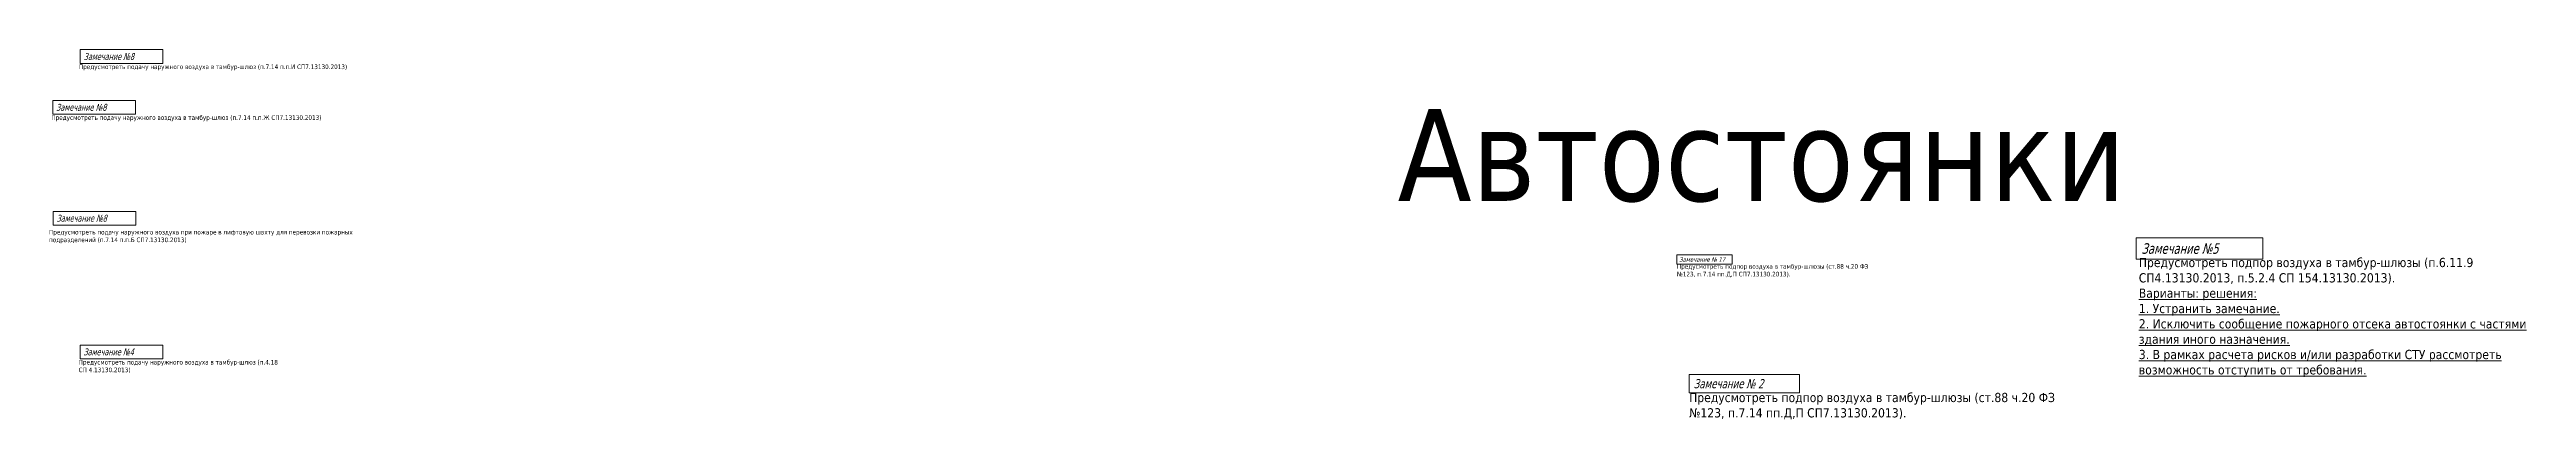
# Model space of a CAD drawing. Header units: millimetres. Extents: x -783640 to 8156175, y -1575894 to 1845315.
# Drawn here: x -1892 to 321709, y 672728 to 720973 of the extents above; entities that cross this region are included whole.
import ezdxf

# ---------------------------------------------------------------- set-up
doc = ezdxf.new("R2010")
doc.units = ezdxf.units.MM
doc.layers.add('экспертиза ДУ', color=1, linetype='Continuous', lineweight=0)
doc.layers.add('экспертиза ДУ пояснения', color=6, linetype='Continuous', lineweight=0)
doc.styles.add('ЭКСПЕРТИЗА', font='tahoma.ttf')

msp = doc.modelspace()

# ---------------------------------------------------------------- texts
at = {"layer": 'экспертиза ДУ', "lineweight": 0, "style": 'ЭКСПЕРТИЗА', "oblique": 14.99998, "width": 0.8}
for s, p in [('Замечание №8', (2581, 719623)), ('Замечание №8', (-1023, 712995)), ('Замечание №8', (-972, 698523)), ('Замечание №4', (2543, 681080))]:
    msp.add_text(s, height=900, dxfattribs=at).set_placement(p)
at = {"layer": 'экспертиза ДУ', "style": 'ЭКСПЕРТИЗА', "oblique": 14.99998, "width": 0.8}
for s, height, p in [('Замечание № 17', 600, (211021, 693288)), ('Замечание № 2', 1200, (212913, 676787))]:
    msp.add_text(s, height=height, dxfattribs=at).set_placement(p)
at = {"layer": 'экспертиза ДУ', "color": 2, "lineweight": 0, "style": 'ЭКСПЕРТИЗА', "oblique": 14.99998, "width": 0.8}
msp.add_text('Замечание №5', height=1377.05, dxfattribs=at).set_placement((271415, 694330))
at = {"layer": 'экспертиза ДУ', "color": 6, "ltscale": 100, "char_height": 600, "attachment_point": 1, "style": 'ЭКСПЕРТИЗА'}
for s, insert, width in [('\\C256;Предусмотреть подачу наружного воздуха в тамбур-шлюз (п.7.14 п.п.И СП7.13130.2013)', (1951, 719032), 41362.2), ('\\C256;Предусмотреть подачу наружного воздуха в тамбур-шлюз (п.7.14 п.п.Ж СП7.13130.2013)', (-1653, 712403), 41362.2), ('\\C256;Предусмотреть подачу наружного воздуха при пожаре в лифтовую шахту для перевозки пожарных подразделений (п.7.14 п.п.Б СП7.13130.2013)', (-1956, 697453), 41362.2), ('\\C256;Предусмотреть подачу наружного воздуха в тамбур-шлюз (п.4.18 СП 4.13130.2013)', (1913, 680489), 25328.04)]:
    msp.add_mtext(s, dxfattribs=dict(at, insert=insert, width=width))
at = {"layer": 'экспертиза ДУ', "ltscale": 100, "attachment_point": 1, "style": 'ЭКСПЕРТИЗА'}
for insert, char_height, width in [((210721, 692988), 600, 26264.8), ((212313, 676187), 1200, 52529.61)]:
    msp.add_mtext('\\A1;Предусмотреть подпор воздуха в тамбур-шлюзы ({\\A0;ст.88 ч.20 ФЗ №123, п.7.14 пп.Д,П СП7.13130.2013}).', dxfattribs=dict(at, insert=insert, char_height=char_height, width=width))
at = {"layer": 'экспертиза ДУ', "color": 2, "lineweight": 0, "ltscale": 100, "insert": (271064, 693800), "char_height": 1200, "width": 55987.52, "attachment_point": 1, "style": 'ЭКСПЕРТИЗА'}
msp.add_mtext('Предусмотреть подпор воздуха в тамбур-шлюзы (п.6.11.9 СП4.13130.2013, п.5.2.4 СП 154.13130.2013).\\P{\\L\\C6;Варианты: решения: \\P1. Устранить замечание.\\P2. Исключить сообщение пожарного отсека автостоянки с частями здания иного назначения.\\P3. В рамках расчета рисков и/или разработки СТУ рассмотреть возможность отступить от требования.}', dxfattribs=at)
at = {"layer": 'экспертиза ДУ пояснения', "color": 2, "lineweight": 0, "insert": (174228, 713238, 0), "char_height": 12000, "width": 324252.19, "attachment_point": 1, "style": 'ЭКСПЕРТИЗА'}
msp.add_mtext('\\A1;Автостоянки', dxfattribs=at)

# ---------------------------------------------------------------- linework, layer by layer
at = {"layer": 'экспертиза ДУ', "lineweight": 0}
for points in [[(2131, 720973), (12931, 720973), (12931, 719173), (2131, 719173), (2131, 720973)], [(-1473, 714345), (9327, 714345), (9327, 712545), (-1473, 712545), (-1473, 714345)], [(-1422, 699873), (9378, 699873), (9378, 698073), (-1422, 698073), (-1422, 699873)], [(2093, 682430), (12893, 682430), (12893, 680630), (2093, 680630), (2093, 682430)]]:
    msp.add_lwpolyline(points, dxfattribs=at)
at = {"layer": 'экспертиза ДУ', "color": 2, "lineweight": 0}
msp.add_lwpolyline([(270726, 696396), (287251, 696396), (287251, 693641), (270726, 693641), (270726, 696396)], dxfattribs=at)
at = {"layer": 'экспертиза ДУ', "elevation": 0}
for points in [[(210721, 694188), (217921, 694188), (217921, 692988), (210721, 692988), (210721, 694188)], [(212313, 678587), (226713, 678587), (226713, 676187), (212313, 676187), (212313, 678587)]]:
    msp.add_lwpolyline(points, dxfattribs=at)

msp.set_redraw_order([(e.dxf.handle, doc.entitydb.next_handle()) for e in msp.query("TEXT MTEXT ATTDEF DIMENSION ARC_DIMENSION")])  # texts and dimensions are drawn at this point

doc.saveas('drawing.dxf')
